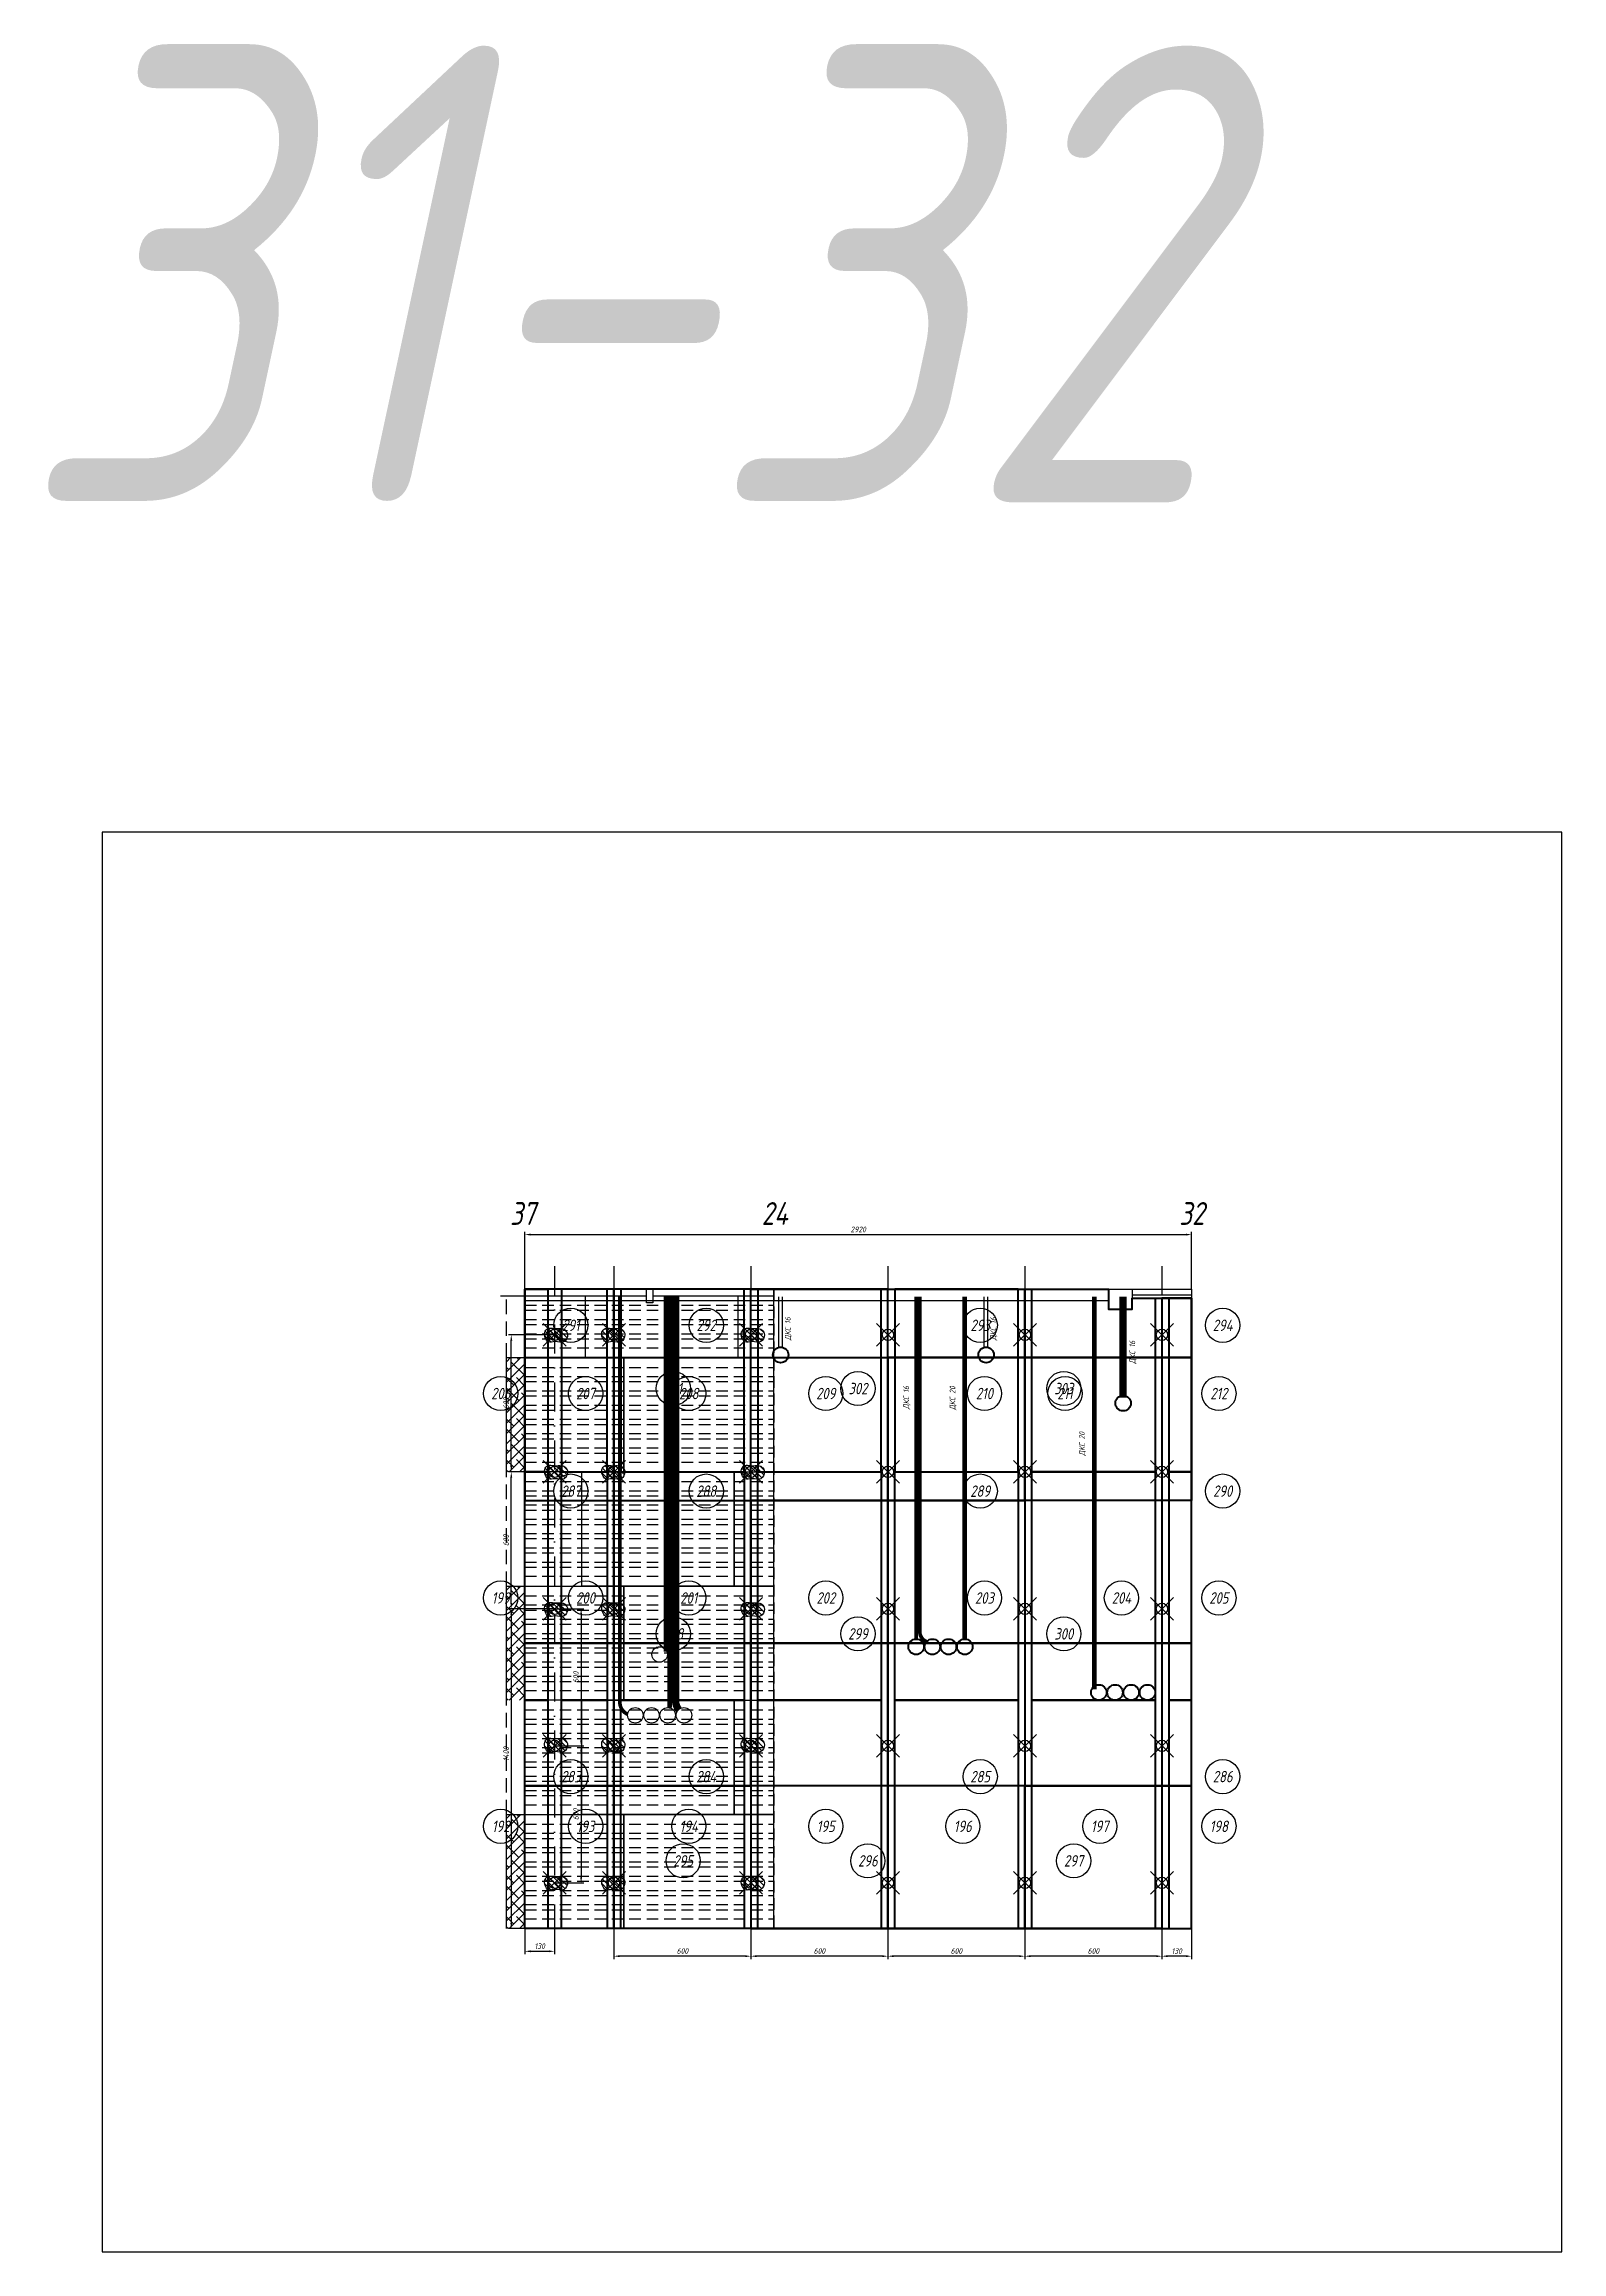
# Model space of a CAD drawing. Header units: millimetres. Extents: x -58926 to 122586, y -58688 to 8347.
# Drawn here: x 115939 to 122586, y -1320 to 8347 of the extents above; entities that cross this region are included whole.
import ezdxf
from ezdxf.enums import TextEntityAlignment as Align

# ---------------------------------------------------------------- set-up
doc = ezdxf.new("R2010")
doc.units = ezdxf.units.MM
doc.header["$PDMODE"] = 35
doc.header["$PDSIZE"] = 50
doc.linetypes.add('DASHDOT', pattern=[25.4, 12.7, -6.35, 0, -6.35])
doc.linetypes.add('DASHED', pattern=[19.05, 12.7, -6.35])
for name, color, linetype in [('01 Черновое', 7, 'Continuous'), ('02 Розетки', 7, 'Continuous'), ('02 ЭОМ и СС', 7, 'Continuous'), ('03 Потолок', 7, 'Continuous'), ('04 Освещение', 7, 'Continuous'), ('05 Слаботочка', 7, 'Continuous'), ('06 Авт-ка климата', 7, 'Continuous'), ('101 Крепление', 7, 'Continuous'), ('101 Крепление размеры', 7, 'Continuous'), ('102 Звукоизоляция', 7, 'Continuous'), ('103 ГВЛ слой 1', 7, 'Continuous'), ('104 ГВЛ слой 2', 7, 'Continuous')]:
    doc.layers.add(name, color=color, linetype=linetype)
doc.layers.add('100 noprint', color=1, linetype='Continuous', plot=False)
doc.styles.get("Standard").update_dxf_attribs({"font": 'arial.ttf'})
doc.styles.add('ГОСТ-ISOCPEUR', font='isocpeui.ttf', dxfattribs={"width": 0.8})
doc.dimstyles.new('ISO-25', dxfattribs={"dimtxt": 2.5, "dimasz": 2.5, "dimexe": 1.25, "dimexo": 0.625, "dimtad": 1, "dimtxsty": 'Standard', "dimcen": 2.5, "dimadec": 0, "dimazin": 0, "dimtfac": 1, "dimtmove": 0, "dimatfit": 3, "dimfxl": 1, "dimarcsym": 0})

msp = doc.modelspace()

# ---------------------------------------------------------------- texts
at = {"layer": '01 Черновое', "style": 'ГОСТ-ISOCPEUR', "width": 0.8}
for s, p in [('37', (118035.72, 3226.61)), ('24', (119138.849, 3226.61)), ('32', (120965.907, 3226.61))]:
    msp.add_text(s, height=100, dxfattribs=at).set_placement(p, align=Align.MIDDLE)
at = {"layer": '02 Розетки', "char_height": 25, "width": 270.31285, "attachment_point": 7, "rotation": 90, "style": 'ГОСТ-ISOCPEUR'}
for insert in [(119935.135, 2365.706), (120502.135, 2165.706)]:
    msp.add_mtext('{ДКС 20}', dxfattribs=dict(at, insert=insert))
at = {"layer": '05 Слаботочка', "char_height": 25, "width": 270.31285, "rotation": 90, "style": 'ГОСТ-ISOCPEUR'}
for insert, attachment_point in [((119183.439, 2671.342), 1), ((120083.439, 2671.342), 1), ((119732.583, 2369.687), 7)]:
    msp.add_mtext('{ДКС 16}', dxfattribs=dict(at, insert=insert, attachment_point=attachment_point))
at = {"layer": '06 Авт-ка климата', "insert": (120692.526, 2568.2), "char_height": 25, "width": 270.31285, "attachment_point": 1, "rotation": 90, "style": 'ГОСТ-ISOCPEUR'}
msp.add_mtext('{ДКС 16}', dxfattribs=at)
at = {"layer": '100 noprint', "style": 'ГОСТ-ISOCPEUR', "width": 0.8}
msp.add_text('31-32', height=2000, dxfattribs=at).set_placement((115823.281, 6340.216))
at = {"layer": '102 Звукоизоляция', "color": 74, "style": 'ГОСТ-ISOCPEUR', "width": 0.8}
for s, p in [('206', (117938.96, 2438.157)), ('207', (118310.376, 2438.157)), ('208', (118762.582, 2438.157)), ('209', (119362.582, 2438.157)), ('210', (120057.412, 2438.157)), ('211', (120410.459, 2438.157)), ('212', (121084.146, 2438.157)), ('199', (117938.96, 1542.955)), ('200', (118310.376, 1542.955)), ('201', (118762.582, 1542.955)), ('202', (119362.582, 1542.955)), ('203', (120057.412, 1542.955)), ('204', (120657.412, 1542.955)), ('205', (121084.146, 1542.955)), ('192', (117938.96, 542.955)), ('193', (118310.376, 542.955)), ('194', (118762.582, 542.955)), ('195', (119362.582, 542.955)), ('196', (119962.582, 542.955)), ('197', (120562.582, 542.955)), ('198', (121084.146, 542.955))]:
    msp.add_text(s, height=50, dxfattribs=at).set_placement(p, align=Align.MIDDLE)
at = {"layer": '103 ГВЛ слой 1', "color": 6, "style": 'ГОСТ-ISOCPEUR', "width": 0.8}
for s, p in [('291', (118245.964, 2736.83)), ('292', (118838.839, 2736.83)), ('293', (120038.839, 2736.83)), ('294', (121100.734, 2736.83)), ('287', (118245.964, 2010.79)), ('288', (118838.839, 2010.79)), ('289', (120038.839, 2010.79)), ('290', (121100.734, 2010.79)), ('283', (118245.964, 760.79)), ('284', (118838.839, 760.79)), ('285', (120038.839, 760.79)), ('286', (121100.734, 760.79))]:
    msp.add_text(s, height=50, dxfattribs=at).set_placement(p, align=Align.MIDDLE)
at = {"layer": '104 ГВЛ слой 2', "color": 3, "style": 'ГОСТ-ISOCPEUR', "width": 0.8}
for s, p in [('301', (118694.761, 2460.033)), ('302', (119503.53, 2460.033)), ('303', (120404.907, 2460.033)), ('298', (118694.761, 1385.79)), ('299', (119503.53, 1385.79)), ('300', (120404.907, 1385.79)), ('295', (118737.978, 391.807)), ('296', (119546.747, 391.807)), ('297', (120448.123, 391.807))]:
    msp.add_text(s, height=50, dxfattribs=at).set_placement(p, align=Align.MIDDLE)

# ---------------------------------------------------------------- blocks, each defined once
blk = doc.blocks.new('*D393')
at = {"layer": '101 Крепление размеры', "color": 0, "lineweight": -2}
for p, q in [((118174.7, 1495.2), (117972.5, 1495.2)), ((117985, 1470.2), (117985, 120.2)), ((118174.7, 95.2), (117972.5, 95.2))]:
    blk.add_line(p, q, dxfattribs=at)
at = {"layer": '101 Крепление размеры', "color": 0}
for points in [[(117989.2, 1470.2), (117980.9, 1470.2), (117985, 1495.2)], [(117980.9, 120.2), (117989.2, 120.2), (117985, 95.2)]]:
    blk.add_solid(points, dxfattribs=at)
at = {"layer": 'Defpoints', "color": 0}
for p in [(118174.7, 1495.2), (117985, 95.2), (118174.7, 95.2)]:
    blk.add_point(p, dxfattribs=at)
at = {"layer": '101 Крепление размеры', "color": 0, "insert": (117962.5, 859.7), "char_height": 25, "attachment_point": 5, "rotation": 90, "style": 'ГОСТ-ISOCPEUR'}
blk.add_mtext('1400', dxfattribs=at)
blk = doc.blocks.new('*D394')
at = {"layer": '101 Крепление размеры', "color": 0, "lineweight": -2}
for p, q in [((118174.7, 2095.2), (117972.5, 2095.2)), ((117985, 1520.2), (117985, 2070.2)), ((118174.7, 1495.2), (117972.5, 1495.2))]:
    blk.add_line(p, q, dxfattribs=at)
at = {"layer": '101 Крепление размеры', "color": 0}
for points in [[(117989.2, 2070.2), (117980.9, 2070.2), (117985, 2095.2)], [(117980.9, 1520.2), (117989.2, 1520.2), (117985, 1495.2)]]:
    blk.add_solid(points, dxfattribs=at)
at = {"layer": 'Defpoints', "color": 0}
for p in [(117985, 2095.2), (118174.7, 2095.2), (118174.7, 1495.2)]:
    blk.add_point(p, dxfattribs=at)
at = {"layer": '101 Крепление размеры', "color": 0, "insert": (117962.5, 1795.2), "char_height": 25, "attachment_point": 5, "rotation": 90, "style": 'ГОСТ-ISOCPEUR'}
blk.add_mtext('600', dxfattribs=at)
blk = doc.blocks.new('*D395')
at = {"layer": '101 Крепление размеры', "color": 0, "lineweight": -2}
for p, q in [((118174.7, 2695.2), (117972.5, 2695.2)), ((117985, 2120.2), (117985, 2670.2)), ((118174.7, 2095.2), (117972.5, 2095.2))]:
    blk.add_line(p, q, dxfattribs=at)
at = {"layer": '101 Крепление размеры', "color": 0}
for points in [[(117989.2, 2670.2), (117980.9, 2670.2), (117985, 2695.2)], [(117980.9, 2120.2), (117989.2, 2120.2), (117985, 2095.2)]]:
    blk.add_solid(points, dxfattribs=at)
at = {"layer": 'Defpoints', "color": 0}
for p in [(117985, 2695.2), (118174.7, 2695.2), (118174.7, 2095.2)]:
    blk.add_point(p, dxfattribs=at)
at = {"layer": '101 Крепление размеры', "color": 0, "insert": (117962.5, 2395.2), "char_height": 25, "attachment_point": 5, "rotation": 90, "style": 'ГОСТ-ISOCPEUR'}
blk.add_mtext('600', dxfattribs=at)
blk = doc.blocks.new('*D396')
at = {"layer": '101 Крепление размеры', "color": 0, "lineweight": -2}
for p, q in [((118174.1, 1495.2), (118303.4, 1495.2)), ((118290.9, 1470.2), (118290.9, 920.2)), ((118174.7, 895.2), (118303.4, 895.2))]:
    blk.add_line(p, q, dxfattribs=at)
at = {"layer": '101 Крепление размеры', "color": 0}
for points in [[(118295.1, 1470.2), (118286.7, 1470.2), (118290.9, 1495.2)], [(118286.7, 920.2), (118295.1, 920.2), (118290.9, 895.2)]]:
    blk.add_solid(points, dxfattribs=at)
at = {"layer": 'Defpoints', "color": 0}
for p in [(118174.1, 1495.2), (118174.7, 895.2), (118290.9, 895.2)]:
    blk.add_point(p, dxfattribs=at)
at = {"layer": '101 Крепление размеры', "color": 0, "insert": (118268.4, 1195.2), "char_height": 25, "attachment_point": 5, "rotation": 90, "style": 'ГОСТ-ISOCPEUR'}
blk.add_mtext('600', dxfattribs=at)
blk = doc.blocks.new('*D397')
at = {"layer": '101 Крепление размеры', "color": 0, "lineweight": -2}
for p, q in [((118174.7, 895.2), (118303.4, 895.2)), ((118290.9, 870.2), (118290.9, 320.2)), ((118174.7, 295.2), (118303.4, 295.2))]:
    blk.add_line(p, q, dxfattribs=at)
at = {"layer": '101 Крепление размеры', "color": 0}
for points in [[(118295.1, 870.2), (118286.7, 870.2), (118290.9, 895.2)], [(118286.7, 320.2), (118295.1, 320.2), (118290.9, 295.2)]]:
    blk.add_solid(points, dxfattribs=at)
at = {"layer": 'Defpoints', "color": 0}
for p in [(118174.7, 895.2), (118174.7, 295.2), (118290.9, 295.2)]:
    blk.add_point(p, dxfattribs=at)
at = {"layer": '101 Крепление размеры', "color": 0, "insert": (118268.4, 595.2), "char_height": 25, "attachment_point": 5, "rotation": 90, "style": 'ГОСТ-ISOCPEUR'}
blk.add_mtext('600', dxfattribs=at)
blk = doc.blocks.new('*D398')
at = {"layer": '101 Крепление размеры', "color": 0, "lineweight": -2}
for p, q in [((118044.7, 95.2), (118044.7, -16.8)), ((118174.7, 95.2), (118174.7, -16.8)), ((118069.7, -4.3), (118149.7, -4.3))]:
    blk.add_line(p, q, dxfattribs=at)
at = {"layer": '101 Крепление размеры', "color": 0}
for points in [[(118069.7, -0.1), (118069.7, -8.4), (118044.7, -4.3)], [(118149.7, -8.4), (118149.7, -0.1), (118174.7, -4.3)]]:
    blk.add_solid(points, dxfattribs=at)
at = {"layer": 'Defpoints', "color": 0}
for p in [(118044.7, 95.2), (118174.7, 95.2), (118174.7, -4.3)]:
    blk.add_point(p, dxfattribs=at)
at = {"layer": '101 Крепление размеры', "color": 0, "insert": (118109.7, 18.2), "char_height": 25, "attachment_point": 5, "style": 'ГОСТ-ISOCPEUR'}
blk.add_mtext('130', dxfattribs=at)
blk = doc.blocks.new('*D399')
at = {"layer": '101 Крепление размеры', "color": 0, "lineweight": -2}
for p, q in [((120834.7, 95.2), (120834.7, -38.2)), ((120964.7, 95.2), (120964.7, -38.2)), ((120939.7, -25.7), (120859.7, -25.7))]:
    blk.add_line(p, q, dxfattribs=at)
at = {"layer": '101 Крепление размеры', "color": 0}
for points in [[(120859.7, -21.5), (120859.7, -29.8), (120834.7, -25.7)], [(120939.7, -29.8), (120939.7, -21.5), (120964.7, -25.7)]]:
    blk.add_solid(points, dxfattribs=at)
at = {"layer": 'Defpoints', "color": 0}
for p in [(120834.7, 95.2), (120964.7, 95.2), (120834.7, -25.7)]:
    blk.add_point(p, dxfattribs=at)
at = {"layer": '101 Крепление размеры', "color": 0, "insert": (120899.7, -3.2), "char_height": 25, "attachment_point": 5, "style": 'ГОСТ-ISOCPEUR'}
blk.add_mtext('130', dxfattribs=at)
blk = doc.blocks.new('*D400')
at = {"layer": '101 Крепление размеры', "color": 0, "lineweight": -2}
for p, q in [((120234.7, 95.2), (120234.7, -38.2)), ((120834.7, 95.2), (120834.7, -38.2)), ((120809.7, -25.7), (120259.7, -25.7))]:
    blk.add_line(p, q, dxfattribs=at)
at = {"layer": '101 Крепление размеры', "color": 0}
for points in [[(120259.7, -21.5), (120259.7, -29.8), (120234.7, -25.7)], [(120809.7, -29.8), (120809.7, -21.5), (120834.7, -25.7)]]:
    blk.add_solid(points, dxfattribs=at)
at = {"layer": 'Defpoints', "color": 0}
for p in [(120234.7, 95.2), (120834.7, 95.2), (120234.7, -25.7)]:
    blk.add_point(p, dxfattribs=at)
at = {"layer": '101 Крепление размеры', "color": 0, "insert": (120534.7, -3.2), "char_height": 25, "attachment_point": 5, "style": 'ГОСТ-ISOCPEUR'}
blk.add_mtext('600', dxfattribs=at)
blk = doc.blocks.new('*D401')
at = {"layer": '101 Крепление размеры', "color": 0, "lineweight": -2}
for p, q in [((119634.7, 95.2), (119634.7, -38.2)), ((120234.7, 95.2), (120234.7, -38.2)), ((120209.7, -25.7), (119659.7, -25.7))]:
    blk.add_line(p, q, dxfattribs=at)
at = {"layer": '101 Крепление размеры', "color": 0}
for points in [[(119659.7, -21.5), (119659.7, -29.8), (119634.7, -25.7)], [(120209.7, -29.8), (120209.7, -21.5), (120234.7, -25.7)]]:
    blk.add_solid(points, dxfattribs=at)
at = {"layer": 'Defpoints', "color": 0}
for p in [(119634.7, 95.2), (120234.7, 95.2), (119634.7, -25.7)]:
    blk.add_point(p, dxfattribs=at)
at = {"layer": '101 Крепление размеры', "color": 0, "insert": (119934.7, -3.2), "char_height": 25, "attachment_point": 5, "style": 'ГОСТ-ISOCPEUR'}
blk.add_mtext('600', dxfattribs=at)
blk = doc.blocks.new('*D402')
at = {"layer": '101 Крепление размеры', "color": 0, "lineweight": -2}
for p, q in [((119034.7, 95.2), (119034.7, -38.2)), ((119634.7, 95.2), (119634.7, -38.2)), ((119609.7, -25.7), (119059.7, -25.7))]:
    blk.add_line(p, q, dxfattribs=at)
at = {"layer": '101 Крепление размеры', "color": 0}
for points in [[(119059.7, -21.5), (119059.7, -29.8), (119034.7, -25.7)], [(119609.7, -29.8), (119609.7, -21.5), (119634.7, -25.7)]]:
    blk.add_solid(points, dxfattribs=at)
at = {"layer": 'Defpoints', "color": 0}
for p in [(119034.7, 95.2), (119634.7, 95.2), (119034.7, -25.7)]:
    blk.add_point(p, dxfattribs=at)
at = {"layer": '101 Крепление размеры', "color": 0, "insert": (119334.7, -3.2), "char_height": 25, "attachment_point": 5, "style": 'ГОСТ-ISOCPEUR'}
blk.add_mtext('600', dxfattribs=at)
blk = doc.blocks.new('*D403')
at = {"layer": '101 Крепление размеры', "color": 0, "lineweight": -2}
for p, q in [((118434.7, 95.2), (118434.7, -38.2)), ((119034.7, 95.2), (119034.7, -38.2)), ((119009.7, -25.7), (118459.7, -25.7))]:
    blk.add_line(p, q, dxfattribs=at)
at = {"layer": '101 Крепление размеры', "color": 0}
for points in [[(118459.7, -21.5), (118459.7, -29.8), (118434.7, -25.7)], [(119009.7, -29.8), (119009.7, -21.5), (119034.7, -25.7)]]:
    blk.add_solid(points, dxfattribs=at)
at = {"layer": 'Defpoints', "color": 0}
for p in [(118434.7, 95.2), (119034.7, 95.2), (118434.7, -25.7)]:
    blk.add_point(p, dxfattribs=at)
at = {"layer": '101 Крепление размеры', "color": 0, "insert": (118734.7, -3.2), "char_height": 25, "attachment_point": 5, "style": 'ГОСТ-ISOCPEUR'}
blk.add_mtext('600', dxfattribs=at)
blk = doc.blocks.new('*D418')
at = {"layer": '01 Черновое', "color": 0, "lineweight": -2}
for p, q in [((118044.7, 2895.2), (118044.7, 3146.6)), ((118069.7, 3134.1), (120939.7, 3134.1)), ((120964.7, 2895.2), (120964.7, 3146.6))]:
    blk.add_line(p, q, dxfattribs=at)
at = {"layer": '01 Черновое', "color": 0}
for points in [[(118069.7, 3138.3), (118069.7, 3129.9), (118044.7, 3134.1)], [(120939.7, 3129.9), (120939.7, 3138.3), (120964.7, 3134.1)]]:
    blk.add_solid(points, dxfattribs=at)
at = {"layer": 'Defpoints', "color": 0}
for p in [(120964.7, 3134.1), (118044.7, 2895.2), (120964.7, 2895.2)]:
    blk.add_point(p, dxfattribs=at)
at = {"layer": '01 Черновое', "color": 0, "insert": (119504.7, 3156.6), "char_height": 25, "attachment_point": 5, "style": 'ГОСТ-ISOCPEUR'}
blk.add_mtext('2920', dxfattribs=at)

# ---------------------------------------------------------------- dimensions: what is measured, and where the dimension line sits
at = {"layer": '01 Черновое'}
dim = msp.add_linear_dim(base=(120964.702, 3134.111), p1=(118044.702, 2895.176), p2=(120964.702, 2895.176), dimstyle='ISO-25', override={"dimtxt": 25, "dimasz": 25, "dimexe": 12.5, "dimexo": 0, "dimgap": 10, "dimtxsty": 'ГОСТ-ISOCPEUR'}, dxfattribs=at)
dim.commit()
dim.dimension.update_dxf_attribs({"geometry": '*D418', "text_midpoint": (119504.702, 3156.611)})
at = {"layer": '101 Крепление размеры'}
for base, p1, p2, picture, middle in [((117985.025, 2695.176), (118174.702, 2095.176), (118174.702, 2695.176), '*D395', (117962.525, 2395.176)), ((117985.025, 2095.176), (118174.702, 1495.176), (118174.702, 2095.176), '*D394', (117962.525, 1795.176)), ((118290.903, 895.176), (118174.077, 1495.176), (118174.702, 895.176), '*D396', (118268.403, 1195.176)), ((118290.903, 295.176), (118174.702, 895.176), (118174.702, 295.176), '*D397', (118268.403, 595.176))]:
    dim = msp.add_linear_dim(base=base, p1=p1, p2=p2, angle=90, dimstyle='ISO-25', override={"dimtxt": 25, "dimasz": 25, "dimexe": 12.5, "dimexo": 0, "dimgap": 10, "dimlfac": 1, "dimtxsty": 'ГОСТ-ISOCPEUR'}, dxfattribs=at)
    dim.commit()
    dim.dimension.update_dxf_attribs({"geometry": picture, "text_midpoint": middle})
dim = msp.add_linear_dim(base=(117985.025, 95.176), p1=(118174.702, 1495.176), p2=(118174.702, 95.176), angle=90, dimstyle='ISO-25', override={"dimtxt": 25, "dimasz": 25, "dimexe": 12.5, "dimexo": 0, "dimgap": 10, "dimlfac": 1, "dimtxsty": 'ГОСТ-ISOCPEUR'}, dxfattribs=at)
dim.commit()
dim.dimension.update_dxf_attribs({"geometry": '*D393', "text_midpoint": (117985.025, 859.707), "dimtype": 160})
for base, p1, p2, picture, middle in [((118174.702, -4.283), (118044.702, 95.176), (118174.702, 95.176), '*D398', (118109.702, 18.217)), ((118434.702, -25.663), (119034.702, 95.176), (118434.702, 95.176), '*D403', (118734.702, -3.163)), ((119034.702, -25.663), (119634.702, 95.176), (119034.702, 95.176), '*D402', (119334.702, -3.163)), ((119634.702, -25.663), (120234.702, 95.176), (119634.702, 95.176), '*D401', (119934.702, -3.163)), ((120234.702, -25.663), (120834.702, 95.176), (120234.702, 95.176), '*D400', (120534.702, -3.163)), ((120834.702, -25.663), (120964.702, 95.176), (120834.702, 95.176), '*D399', (120899.702, -3.163))]:
    dim = msp.add_linear_dim(base=base, p1=p1, p2=p2, dimstyle='ISO-25', override={"dimtxt": 25, "dimasz": 25, "dimexe": 12.5, "dimexo": 0, "dimgap": 10, "dimtxsty": 'ГОСТ-ISOCPEUR'}, dxfattribs=at)
    dim.commit()
    dim.dimension.update_dxf_attribs({"geometry": picture, "text_midpoint": middle})

# ---------------------------------------------------------------- hatches: boundary and pattern name
at = {"layer": '01 Черновое'}
h = msp.add_hatch(dxfattribs=at)
h.set_pattern_fill('ANSI38', color=256, scale=10, style=0)
h.set_pattern_definition([(45, (52036.19, 70858.977), (-22.45064, 22.45064), []), (135, (52036.19, 70858.977), (-67.351921, 22.45064), [79.375, -47.625])])
h.paths.add_polyline_path([(118044.702, 2095.176), (118044.702, 2595.176), (117964.702, 2595.176), (117964.702, 2095.176)])
h = msp.add_hatch(dxfattribs=at)
h.set_pattern_fill('ANSI38', color=256, scale=10, style=0)
h.set_pattern_definition([(45, (52036.19, 69858.977), (-22.45064, 22.45064), []), (135, (52036.19, 69858.977), (-67.351921, 22.45064), [79.375, -47.625])])
h.paths.add_polyline_path([(118044.702, 1095.176), (118044.702, 1595.176), (117964.702, 1595.176), (117964.702, 1095.176)])
h = msp.add_hatch(dxfattribs=at)
h.set_pattern_fill('ANSI38', color=256, scale=10, style=0)
h.set_pattern_definition([(45, (52036.19, 68858.977), (-22.45064, 22.45064), []), (135, (52036.19, 68858.977), (-67.351921, 22.45064), [79.375, -47.625])])
h.paths.add_polyline_path([(118044.702, 95.176), (118044.702, 595.176), (117964.702, 595.176), (117964.702, 95.176)])
at = {"layer": '101 Крепление'}
h = msp.add_hatch(dxfattribs=at)
h.set_pattern_fill('ANSI31', color=5, scale=5, angle=180, style=0)
h.set_pattern_definition([(135, (118392.691, 162.156), (11.22532, 11.22532), [])])
edge = h.paths.add_edge_path()
edge.add_spline(control_points=[(118231.854, 2695.519), (118231.854, 2703.549), (118217.055, 2729.354), (118179.539, 2718.651), (118145.486, 2728.524), (118127.637, 2705.809), (118131.771, 2683.132), (118146.626, 2657.215), (118180.416, 2671.062), (118218.143, 2654.421), (118231.854, 2684.303), (118231.854, 2695.519)], knot_values=[0, 0, 0, 0, 24.09039364, 73.18784754, 99.9877853, 121.68889408, 145.29658819, 167.74643755, 198.18583422, 237.51289388, 271.16090154, 271.16090154, 271.16090154, 271.16090154], degree=3, periodic=1)
h = msp.add_hatch(dxfattribs=at)
h.set_pattern_fill('ANSI31', color=5, scale=5, angle=180, style=0)
h.set_pattern_definition([(135, (118643.547, 162.156), (11.22532, 11.22532), [])])
edge = h.paths.add_edge_path()
edge.add_spline(control_points=[(118482.71, 2695.519), (118482.71, 2703.549), (118467.911, 2729.354), (118430.396, 2718.651), (118396.342, 2728.524), (118378.493, 2705.809), (118382.627, 2683.132), (118397.482, 2657.215), (118431.272, 2671.062), (118468.999, 2654.421), (118482.71, 2684.303), (118482.71, 2695.519)], knot_values=[0, 0, 0, 0, 24.09039364, 73.18784754, 99.9877853, 121.68889408, 145.29658819, 167.74643755, 198.18583422, 237.51289388, 271.16090154, 271.16090154, 271.16090154, 271.16090154], degree=3, periodic=1)
h = msp.add_hatch(dxfattribs=at)
h.set_pattern_fill('ANSI31', color=5, scale=5, angle=180, style=0)
h.set_pattern_definition([(135, (119254.504, 162.156), (11.22532, 11.22532), [])])
edge = h.paths.add_edge_path()
edge.add_spline(control_points=[(119093.666, 2695.519), (119093.666, 2703.549), (119078.867, 2729.354), (119041.352, 2718.651), (119007.299, 2728.524), (118989.449, 2705.809), (118993.583, 2683.132), (119008.438, 2657.215), (119042.229, 2671.062), (119079.956, 2654.421), (119093.666, 2684.303), (119093.666, 2695.519)], knot_values=[0, 0, 0, 0, 24.09039364, 73.18784754, 99.9877853, 121.68889408, 145.29658819, 167.74643755, 198.18583422, 237.51289388, 271.16090154, 271.16090154, 271.16090154, 271.16090154], degree=3, periodic=1)
h = msp.add_hatch(dxfattribs=at)
h.set_pattern_fill('ANSI31', color=5, scale=5, angle=180, style=0)
h.set_pattern_definition([(135, (118392.691, -438.432), (11.22532, 11.22532), [])])
edge = h.paths.add_edge_path()
edge.add_spline(control_points=[(118231.854, 2094.93), (118231.854, 2102.96), (118217.055, 2128.766), (118179.539, 2118.062), (118145.486, 2127.935), (118127.637, 2105.221), (118131.771, 2082.544), (118146.626, 2056.626), (118180.416, 2070.473), (118218.143, 2053.833), (118231.854, 2083.714), (118231.854, 2094.93)], knot_values=[0, 0, 0, 0, 24.09039364, 73.18784754, 99.9877853, 121.68889408, 145.29658819, 167.74643755, 198.18583422, 237.51289388, 271.16090154, 271.16090154, 271.16090154, 271.16090154], degree=3, periodic=1)
h = msp.add_hatch(dxfattribs=at)
h.set_pattern_fill('ANSI31', color=5, scale=5, angle=180, style=0)
h.set_pattern_definition([(135, (118643.547, -438.432), (11.22532, 11.22532), [])])
edge = h.paths.add_edge_path()
edge.add_spline(control_points=[(118482.71, 2094.93), (118482.71, 2102.96), (118467.911, 2128.766), (118430.396, 2118.062), (118396.342, 2127.935), (118378.493, 2105.221), (118382.627, 2082.544), (118397.482, 2056.626), (118431.272, 2070.473), (118468.999, 2053.833), (118482.71, 2083.714), (118482.71, 2094.93)], knot_values=[0, 0, 0, 0, 24.09039364, 73.18784754, 99.9877853, 121.68889408, 145.29658819, 167.74643755, 198.18583422, 237.51289388, 271.16090154, 271.16090154, 271.16090154, 271.16090154], degree=3, periodic=1)
h = msp.add_hatch(dxfattribs=at)
h.set_pattern_fill('ANSI31', color=5, scale=5, angle=180, style=0)
h.set_pattern_definition([(135, (119254.504, -438.432), (11.22532, 11.22532), [])])
edge = h.paths.add_edge_path()
edge.add_spline(control_points=[(119093.666, 2094.93), (119093.666, 2102.96), (119078.867, 2128.766), (119041.352, 2118.062), (119007.299, 2127.935), (118989.449, 2105.221), (118993.583, 2082.544), (119008.438, 2056.626), (119042.229, 2070.473), (119079.956, 2053.833), (119093.666, 2083.714), (119093.666, 2094.93)], knot_values=[0, 0, 0, 0, 24.09039364, 73.18784754, 99.9877853, 121.68889408, 145.29658819, 167.74643755, 198.18583422, 237.51289388, 271.16090154, 271.16090154, 271.16090154, 271.16090154], degree=3, periodic=1)
h = msp.add_hatch(dxfattribs=at)
h.set_pattern_fill('ANSI31', color=5, scale=5, angle=180, style=0)
h.set_pattern_definition([(135, (118392.691, -1039.02), (11.22532, 11.22532), [])])
edge = h.paths.add_edge_path()
edge.add_spline(control_points=[(118231.854, 1494.342), (118231.854, 1502.372), (118217.055, 1528.177), (118179.539, 1517.474), (118145.486, 1527.347), (118127.637, 1504.633), (118131.771, 1481.955), (118146.626, 1456.038), (118180.416, 1469.885), (118218.143, 1453.244), (118231.854, 1483.126), (118231.854, 1494.342)], knot_values=[0, 0, 0, 0, 24.09039364, 73.18784754, 99.9877853, 121.68889408, 145.29658819, 167.74643755, 198.18583422, 237.51289388, 271.16090154, 271.16090154, 271.16090154, 271.16090154], degree=3, periodic=1)
h = msp.add_hatch(dxfattribs=at)
h.set_pattern_fill('ANSI31', color=5, scale=5, angle=180, style=0)
h.set_pattern_definition([(135, (118643.547, -1039.02), (11.22532, 11.22532), [])])
edge = h.paths.add_edge_path()
edge.add_spline(control_points=[(118482.71, 1494.342), (118482.71, 1502.372), (118467.911, 1528.177), (118430.396, 1517.474), (118396.342, 1527.347), (118378.493, 1504.633), (118382.627, 1481.955), (118397.482, 1456.038), (118431.272, 1469.885), (118468.999, 1453.244), (118482.71, 1483.126), (118482.71, 1494.342)], knot_values=[0, 0, 0, 0, 24.09039364, 73.18784754, 99.9877853, 121.68889408, 145.29658819, 167.74643755, 198.18583422, 237.51289388, 271.16090154, 271.16090154, 271.16090154, 271.16090154], degree=3, periodic=1)
h = msp.add_hatch(dxfattribs=at)
h.set_pattern_fill('ANSI31', color=5, scale=5, angle=180, style=0)
h.set_pattern_definition([(135, (119254.504, -1039.02), (11.22532, 11.22532), [])])
edge = h.paths.add_edge_path()
edge.add_spline(control_points=[(119093.666, 1494.342), (119093.666, 1502.372), (119078.867, 1528.177), (119041.352, 1517.474), (119007.299, 1527.347), (118989.449, 1504.633), (118993.583, 1481.955), (119008.438, 1456.038), (119042.229, 1469.885), (119079.956, 1453.244), (119093.666, 1483.126), (119093.666, 1494.342)], knot_values=[0, 0, 0, 0, 24.09039364, 73.18784754, 99.9877853, 121.68889408, 145.29658819, 167.74643755, 198.18583422, 237.51289388, 271.16090154, 271.16090154, 271.16090154, 271.16090154], degree=3, periodic=1)
h = msp.add_hatch(dxfattribs=at)
h.set_pattern_fill('ANSI31', color=5, scale=5, angle=180, style=0)
h.set_pattern_definition([(135, (118392.691, -1633.287), (11.22532, 11.22532), [])])
edge = h.paths.add_edge_path()
edge.add_spline(control_points=[(118231.854, 900.076), (118231.854, 908.106), (118217.055, 933.911), (118179.539, 923.208), (118145.486, 933.081), (118127.637, 910.366), (118131.771, 887.689), (118146.626, 861.772), (118180.416, 875.619), (118218.143, 858.978), (118231.854, 888.86), (118231.854, 900.076)], knot_values=[0, 0, 0, 0, 24.09039364, 73.18784754, 99.9877853, 121.68889408, 145.29658819, 167.74643755, 198.18583422, 237.51289388, 271.16090154, 271.16090154, 271.16090154, 271.16090154], degree=3, periodic=1)
h = msp.add_hatch(dxfattribs=at)
h.set_pattern_fill('ANSI31', color=5, scale=5, angle=180, style=0)
h.set_pattern_definition([(135, (118643.547, -1633.287), (11.22532, 11.22532), [])])
edge = h.paths.add_edge_path()
edge.add_spline(control_points=[(118482.71, 900.076), (118482.71, 908.106), (118467.911, 933.911), (118430.396, 923.208), (118396.342, 933.081), (118378.493, 910.366), (118382.627, 887.689), (118397.482, 861.772), (118431.272, 875.619), (118468.999, 858.978), (118482.71, 888.86), (118482.71, 900.076)], knot_values=[0, 0, 0, 0, 24.09039364, 73.18784754, 99.9877853, 121.68889408, 145.29658819, 167.74643755, 198.18583422, 237.51289388, 271.16090154, 271.16090154, 271.16090154, 271.16090154], degree=3, periodic=1)
h = msp.add_hatch(dxfattribs=at)
h.set_pattern_fill('ANSI31', color=5, scale=5, angle=180, style=0)
h.set_pattern_definition([(135, (119254.504, -1633.287), (11.22532, 11.22532), [])])
edge = h.paths.add_edge_path()
edge.add_spline(control_points=[(119093.666, 900.076), (119093.666, 908.106), (119078.867, 933.911), (119041.352, 923.208), (119007.299, 933.081), (118989.449, 910.366), (118993.583, 887.689), (119008.438, 861.772), (119042.229, 875.619), (119079.956, 858.978), (119093.666, 888.86), (119093.666, 900.076)], knot_values=[0, 0, 0, 0, 24.09039364, 73.18784754, 99.9877853, 121.68889408, 145.29658819, 167.74643755, 198.18583422, 237.51289388, 271.16090154, 271.16090154, 271.16090154, 271.16090154], degree=3, periodic=1)
h = msp.add_hatch(dxfattribs=at)
h.set_pattern_fill('ANSI31', color=5, scale=5, angle=180, style=0)
h.set_pattern_definition([(135, (118392.691, -2237.036), (11.22532, 11.22532), [])])
edge = h.paths.add_edge_path()
edge.add_spline(control_points=[(118231.854, 296.326), (118231.854, 304.357), (118217.055, 330.162), (118179.539, 319.459), (118145.486, 329.331), (118127.637, 306.617), (118131.771, 283.94), (118146.626, 258.022), (118180.416, 271.87), (118218.143, 255.229), (118231.854, 285.11), (118231.854, 296.326)], knot_values=[0, 0, 0, 0, 24.09039364, 73.18784754, 99.9877853, 121.68889408, 145.29658819, 167.74643755, 198.18583422, 237.51289388, 271.16090154, 271.16090154, 271.16090154, 271.16090154], degree=3, periodic=1)
h = msp.add_hatch(dxfattribs=at)
h.set_pattern_fill('ANSI31', color=5, scale=5, angle=180, style=0)
h.set_pattern_definition([(135, (118643.547, -2237.036), (11.22532, 11.22532), [])])
edge = h.paths.add_edge_path()
edge.add_spline(control_points=[(118482.71, 296.326), (118482.71, 304.357), (118467.911, 330.162), (118430.396, 319.459), (118396.342, 329.331), (118378.493, 306.617), (118382.627, 283.94), (118397.482, 258.022), (118431.272, 271.87), (118468.999, 255.229), (118482.71, 285.11), (118482.71, 296.326)], knot_values=[0, 0, 0, 0, 24.09039364, 73.18784754, 99.9877853, 121.68889408, 145.29658819, 167.74643755, 198.18583422, 237.51289388, 271.16090154, 271.16090154, 271.16090154, 271.16090154], degree=3, periodic=1)
h = msp.add_hatch(dxfattribs=at)
h.set_pattern_fill('ANSI31', color=5, scale=5, angle=180, style=0)
h.set_pattern_definition([(135, (119254.504, -2237.036), (11.22532, 11.22532), [])])
edge = h.paths.add_edge_path()
edge.add_spline(control_points=[(119093.666, 296.326), (119093.666, 304.357), (119078.867, 330.162), (119041.352, 319.459), (119007.299, 329.331), (118989.449, 306.617), (118993.583, 283.94), (119008.438, 258.022), (119042.229, 271.87), (119079.956, 255.229), (119093.666, 285.11), (119093.666, 296.326)], knot_values=[0, 0, 0, 0, 24.09039364, 73.18784754, 99.9877853, 121.68889408, 145.29658819, 167.74643755, 198.18583422, 237.51289388, 271.16090154, 271.16090154, 271.16090154, 271.16090154], degree=3, periodic=1)

# ---------------------------------------------------------------- linework, layer by layer
at = {"layer": '01 Черновое', "linetype": 'DASHDOT', "ltscale": 10}
for p, q in [((118174.702, 2995.176), (118174.702, -4.283)), ((118434.702, 2995.176), (118434.702, -4.283)), ((119034.702, 2995.176), (119034.702, -4.283)), ((119634.702, 2995.176), (119634.702, -4.283)), ((120234.702, 2995.176), (120234.702, -4.283)), ((120834.702, 2995.176), (120834.702, -4.283))]:
    msp.add_line(p, q, dxfattribs=at)
at = {"layer": '01 Черновое'}
for p, q in [((118577.782, 2865.176), (117937.782, 2865.176)), ((119134.702, 2865.176), (118604.782, 2865.176)), ((119134.702, 95.176), (119134.702, 2895.176)), ((117964.702, 2095.176), (117964.702, 2595.176)), ((117964.702, 2595.176), (118044.702, 2595.176)), ((117964.702, 2595.176), (118044.702, 2595.176)), ((117964.702, 2095.176), (117964.702, 2595.176)), ((117964.702, 2595.176), (118044.702, 2595.176)), ((118044.702, 2095.176), (118044.702, 2595.176)), ((118044.702, 2095.176), (118044.702, 2595.176)), ((118477.702, 2595.176), (119134.702, 2595.176)), ((118477.702, 2095.176), (118477.702, 2595.176)), ((118477.702, 2595.176), (119134.702, 2595.176)), ((118477.702, 2595.176), (119134.702, 2595.176)), ((117964.702, 1095.176), (117964.702, 1595.176)), ((117964.702, 1595.176), (118044.702, 1595.176)), ((117964.702, 1595.176), (118044.702, 1595.176)), ((117964.702, 1095.176), (117964.702, 1595.176)), ((117964.702, 1595.176), (118044.702, 1595.176)), ((118044.702, 1095.176), (118044.702, 1595.176)), ((118477.702, 1595.176), (119134.702, 1595.176)), ((118477.702, 1095.176), (118477.702, 1595.176)), ((118477.702, 1595.176), (119134.702, 1595.176)), ((118477.702, 1595.176), (119134.702, 1595.176)), ((117964.702, 595.176), (118044.702, 595.176)), ((117964.702, 95.176), (117964.702, 595.176)), ((118044.702, 95.176), (118044.702, 595.176)), ((118477.702, 595.176), (119134.702, 595.176)), ((118477.702, 95.176), (118477.702, 595.176))]:
    msp.add_line(p, q, dxfattribs=at)
at = {"layer": '01 Черновое', "linetype": 'DASHED', "ltscale": 5}
for p, q in [((117964.702, 2595.176), (117964.702, 2865.176)), ((118044.702, 2595.176), (118044.702, 2865.176)), ((117964.702, 1595.176), (117964.702, 2095.176)), ((118044.702, 1595.176), (118044.702, 2095.176)), ((117964.702, 595.176), (117964.702, 1095.176)), ((118044.702, 595.176), (118044.702, 1095.176))]:
    msp.add_line(p, q, dxfattribs=at)
at = {"layer": '01 Черновое'}
for points in [[(118044.702, 95.176), (118044.702, 2895.176), (120964.702, 2895.176), (120964.702, 95.176)], [(118294.702, 2095.176), (118961.702, 2095.176), (118961.702, 1595.176), (118294.702, 1595.176)], [(118294.702, 1095.176), (118961.702, 1095.176), (118961.702, 595.176), (118294.702, 595.176)]]:
    msp.add_lwpolyline(points, close=True, dxfattribs=at)
for points in [[(118976.702, 2865.176), (118976.702, 2595.176), (118309.702, 2595.176), (118309.702, 2865.176)], [(118044.702, 2595.176), (118477.702, 2595.176), (118477.702, 2095.176), (118044.702, 2095.176)], [(119134.702, 1595.176), (118961.702, 1595.176), (118961.702, 2095.176), (119134.702, 2095.176)], [(118044.702, 1595.176), (118477.702, 1595.176), (118477.702, 1095.176), (118044.702, 1095.176)], [(119134.702, 595.176), (118961.702, 595.176), (118961.702, 1095.176), (119134.702, 1095.176)], [(118044.702, 595.176), (118477.702, 595.176), (118477.702, 95.176), (118044.702, 95.176)]]:
    msp.add_lwpolyline(points, dxfattribs=at)
at = {"layer": '01 Черновое', "flags": 128}
msp.add_lwpolyline([(118604.782, 2835.176), (118577.782, 2835.176), (118577.782, 2895.176), (118604.782, 2895.176)], close=True, dxfattribs=at)
at = {"layer": '02 Розетки', "const_width": 20, "flags": 128}
msp.add_lwpolyline([(118678.702, 1062.097), (118678.702, 2862.176)], dxfattribs=at)
at = {"layer": '02 Розетки', "flags": 128}
for points in [[(119971.202, 1363.176, 20, 20, 0), (119971.202, 2862.176, 20, 20, 0)], [(120538.202, 1142.494, 20, 20, 0), (120538.202, 2862.176, 20, 20, 0)]]:
    msp.add_lwpolyline(points, format="xyseb", dxfattribs=at)
at = {"layer": '02 Розетки', "lineweight": 40}
for centre in [(119900.202, 1329.176), (119971.202, 1329.176), (120558.202, 1129.176), (120629.202, 1129.176), (120700.202, 1129.176), (120771.202, 1129.176)]:
    msp.add_circle(centre, 34, dxfattribs=at)
at = {"layer": '02 Розетки'}
for centre in [(118599.202, 1029.176), (118670.202, 1029.176)]:
    msp.add_circle(centre, 34, dxfattribs=at)
at = {"layer": '02 ЭОМ и СС'}
for p, q in [((119156.702, 2640.222), (119156.702, 2862.176)), ((119172.702, 2640.222), (119172.702, 2862.176)), ((120056.702, 2640.222), (120056.702, 2862.176)), ((120072.702, 2640.222), (120072.702, 2862.176))]:
    msp.add_line(p, q, dxfattribs=at)
at = {"layer": '02 ЭОМ и СС', "const_width": 16, "flags": 128}
for points in [[(118494.512, 1033.76, -0.29933202), (118460.702, 1085.176), (118460.702, 2862.176)], [(118712.827, 1047.908, -0.17228462), (118696.702, 1093.318), (118696.702, 2862.176)]]:
    msp.add_lwpolyline(points, format="xyb", dxfattribs=at)
at = {"layer": '02 ЭОМ и СС', "flags": 128}
for points, const_width in [([(118660.702, 1307.563), (118660.702, 2862.176)], 16), ([(118678.702, 1062.097), (118678.702, 2862.176)], 20), ([(120672.702, 2420.417), (120672.702, 2862.176)], 16)]:
    msp.add_lwpolyline(points, dxfattribs=dict(at, const_width=const_width))
at = {"layer": '02 ЭОМ и СС', "const_width": 16}
for points in [[(118725.244, 1057.999, -0.17228462), (118712.702, 1093.318), (118712.702, 2862.176)], [(119803.565, 1351.509, -0.30169776), (119774.202, 1395.744), (119774.202, 2862.176)]]:
    msp.add_lwpolyline(points, format="xyb", dxfattribs=at)
at = {"layer": '02 ЭОМ и СС', "flags": 128}
for points in [[(119758.202, 1363.176, 16, 16, 0), (119758.202, 2862.176, 16, 16, 0)], [(119971.202, 1363.176, 20, 20, 0), (119971.202, 2862.176, 20, 20, 0)], [(120538.202, 1142.494, 20, 20, 0), (120538.202, 2862.176, 20, 20, 0)]]:
    msp.add_lwpolyline(points, format="xyseb", dxfattribs=at)
at = {"layer": '02 ЭОМ и СС', "const_width": 16}
msp.add_lwpolyline([(120656.702, 2420.417), (120656.702, 2862.176)], dxfattribs=at)
at = {"layer": '02 ЭОМ и СС', "lineweight": 40}
for centre in [(119164.702, 2607.176), (120064.702, 2607.176), (120664.702, 2395.676), (119758.202, 1329.176), (119829.202, 1329.176), (119900.202, 1329.176), (119971.202, 1329.176), (120558.202, 1129.176), (120629.202, 1129.176), (120700.202, 1129.176), (120771.202, 1129.176)]:
    msp.add_circle(centre, 34, dxfattribs=at)
at = {"layer": '02 ЭОМ и СС'}
for centre in [(118634.702, 1295.562), (118528.202, 1029.176), (118599.202, 1029.176), (118670.202, 1029.176), (118741.202, 1029.176)]:
    msp.add_circle(centre, 34, dxfattribs=at)
at = {"layer": '03 Потолок', "lineweight": -2}
for p, q in [((118044.702, 2845.176), (120600.702, 2845.176)), ((120964.702, 2868.176), (120704.702, 2868.176)), ((120964.702, 2855.676), (120704.702, 2855.676))]:
    msp.add_line(p, q, dxfattribs=at)
at = {"layer": '03 Потолок', "ltscale": 10}
for p, q in [((120600.702, 2808.176), (120600.702, 2895.176)), ((120704.702, 2808.176), (120600.702, 2808.176)), ((120704.702, 2895.176), (120704.702, 2808.176))]:
    msp.add_line(p, q, dxfattribs=at)
at = {"layer": '04 Освещение', "const_width": 16, "flags": 128}
msp.add_lwpolyline([(118660.702, 1307.563), (118660.702, 2862.176)], dxfattribs=at)
msp.add_lwpolyline([(118712.827, 1047.908, -0.17228462), (118696.702, 1093.318), (118696.702, 2862.176)], format="xyb", dxfattribs=at)
at = {"layer": '04 Освещение', "const_width": 16}
msp.add_lwpolyline([(118725.244, 1057.999, -0.17228462), (118712.702, 1093.318), (118712.702, 2862.176)], format="xyb", dxfattribs=at)
at = {"layer": '04 Освещение'}
for centre in [(118634.702, 1295.562), (118741.202, 1029.176)]:
    msp.add_circle(centre, 34, dxfattribs=at)
at = {"layer": '05 Слаботочка'}
for p, q in [((119156.702, 2640.222), (119156.702, 2862.176)), ((119172.702, 2640.222), (119172.702, 2862.176)), ((120056.702, 2640.222), (120056.702, 2862.176)), ((120072.702, 2640.222), (120072.702, 2862.176))]:
    msp.add_line(p, q, dxfattribs=at)
at = {"layer": '05 Слаботочка', "const_width": 16, "flags": 128}
msp.add_lwpolyline([(118494.512, 1033.76, -0.29933202), (118460.702, 1085.176), (118460.702, 2862.176)], format="xyb", dxfattribs=at)
at = {"layer": '05 Слаботочка', "flags": 128}
msp.add_lwpolyline([(119758.202, 1363.176, 16, 16, 0), (119758.202, 2862.176, 16, 16, 0)], format="xyseb", dxfattribs=at)
at = {"layer": '05 Слаботочка', "const_width": 16}
msp.add_lwpolyline([(119803.565, 1351.509, -0.30169776), (119774.202, 1395.744), (119774.202, 2862.176)], format="xyb", dxfattribs=at)
at = {"layer": '05 Слаботочка', "lineweight": 40}
for centre in [(119164.702, 2607.176), (120064.702, 2607.176), (119758.202, 1329.176), (119829.202, 1329.176)]:
    msp.add_circle(centre, 34, dxfattribs=at)
at = {"layer": '05 Слаботочка'}
msp.add_circle((118528.202, 1029.176), 34, dxfattribs=at)
at = {"layer": '06 Авт-ка климата', "const_width": 16}
msp.add_lwpolyline([(120656.702, 2420.417), (120656.702, 2862.176)], dxfattribs=at)
at = {"layer": '06 Авт-ка климата', "const_width": 16, "flags": 128}
msp.add_lwpolyline([(120672.702, 2420.417), (120672.702, 2862.176)], dxfattribs=at)
at = {"layer": '06 Авт-ка климата', "lineweight": 40}
msp.add_circle((120664.702, 2395.676), 34, dxfattribs=at)
at = {"layer": '100 noprint', "linetype": 'DASHED', "ltscale": 4}
for p, q in [((118044.702, 2825.176), (119134.702, 2825.176)), ((119134.702, 2895.176), (119134.702, 95.176)), ((118044.702, 2802.676), (119134.702, 2802.676)), ((118044.702, 2762.676), (119134.702, 2762.676)), ((118044.702, 2740.176), (119134.702, 2740.176)), ((118044.702, 2700.176), (119134.702, 2700.176)), ((118044.702, 2677.676), (119134.702, 2677.676)), ((118044.702, 2637.676), (119134.702, 2637.676)), ((118044.702, 2552.676), (119134.702, 2552.676)), ((118044.702, 2512.676), (119134.702, 2512.676)), ((118044.702, 2490.176), (119134.702, 2490.176)), ((118044.702, 2450.176), (119134.702, 2450.176)), ((118044.702, 2427.676), (119134.702, 2427.676)), ((118044.702, 2387.676), (119134.702, 2387.676)), ((118044.702, 2365.176), (119134.702, 2365.176)), ((118044.702, 2325.176), (119134.702, 2325.176)), ((118044.702, 2302.676), (119134.702, 2302.676)), ((118044.702, 2262.676), (119134.702, 2262.676)), ((118044.702, 2240.176), (119134.702, 2240.176)), ((118044.702, 2200.176), (119134.702, 2200.176)), ((118044.702, 2177.676), (119134.702, 2177.676)), ((118044.702, 2137.676), (119134.702, 2137.676)), ((118044.702, 2052.676), (119134.702, 2052.676)), ((118044.702, 2012.676), (119134.702, 2012.676)), ((118044.702, 1990.176), (119134.702, 1990.176)), ((118044.702, 1950.176), (119134.702, 1950.176)), ((118044.702, 1927.676), (119134.702, 1927.676)), ((118044.702, 1887.676), (119134.702, 1887.676)), ((118044.702, 1865.176), (119134.702, 1865.176)), ((118044.702, 1825.176), (119134.702, 1825.176)), ((118044.702, 1802.676), (119134.702, 1802.676)), ((118044.702, 1762.676), (119134.702, 1762.676)), ((118044.702, 1740.176), (119134.702, 1740.176)), ((118044.702, 1700.176), (119134.702, 1700.176)), ((118044.702, 1677.676), (119134.702, 1677.676)), ((118044.702, 1637.676), (119134.702, 1637.676)), ((118044.702, 1552.676), (119134.702, 1552.676)), ((118044.702, 1512.676), (119134.702, 1512.676)), ((118044.702, 1490.176), (119134.702, 1490.176)), ((118044.702, 1450.176), (119134.702, 1450.176)), ((118044.702, 1427.676), (119134.702, 1427.676)), ((118044.702, 1387.676), (119134.702, 1387.676)), ((118044.702, 1365.176), (119134.702, 1365.176)), ((118044.702, 1325.176), (119134.702, 1325.176)), ((118044.702, 1302.676), (119134.702, 1302.676)), ((118044.702, 1262.676), (119134.702, 1262.676)), ((118044.702, 1240.176), (119134.702, 1240.176)), ((118044.702, 1200.176), (119134.702, 1200.176)), ((118044.702, 1177.676), (119134.702, 1177.676)), ((118044.702, 1137.676), (119134.702, 1137.676)), ((118044.702, 1052.676), (119134.702, 1052.676)), ((118044.702, 1012.676), (119134.702, 1012.676)), ((118044.702, 990.176), (119134.702, 990.176)), ((118044.702, 950.176), (119134.702, 950.176)), ((118044.702, 927.676), (119134.702, 927.676)), ((118044.702, 887.676), (119134.702, 887.676)), ((118044.702, 865.176), (119134.702, 865.176)), ((118044.702, 825.176), (119134.702, 825.176)), ((118044.702, 802.676), (119134.702, 802.676)), ((118044.702, 762.676), (119134.702, 762.676)), ((118044.702, 740.176), (119134.702, 740.176)), ((118044.702, 700.176), (119134.702, 700.176)), ((118044.702, 677.676), (119134.702, 677.676)), ((118044.702, 637.676), (119134.702, 637.676)), ((118044.702, 552.676), (119134.702, 552.676)), ((118044.702, 512.676), (119134.702, 512.676)), ((118044.702, 490.176), (119134.702, 490.176)), ((118044.702, 450.176), (119134.702, 450.176)), ((118044.702, 427.676), (119134.702, 427.676)), ((118044.702, 387.676), (119134.702, 387.676)), ((118044.702, 365.176), (119134.702, 365.176)), ((118044.702, 325.176), (119134.702, 325.176)), ((118044.702, 302.676), (119134.702, 302.676)), ((118044.702, 262.676), (119134.702, 262.676)), ((118044.702, 240.176), (119134.702, 240.176)), ((118044.702, 200.176), (119134.702, 200.176)), ((118044.702, 177.676), (119134.702, 177.676)), ((118044.702, 137.676), (119134.702, 137.676))]:
    msp.add_line(p, q, dxfattribs=at)
at = {"layer": '100 noprint'}
msp.add_lwpolyline([(116193.271, 4896.337), (116193.271, -1320.331), (122586.227, -1320.331), (122586.227, 4896.337)], close=True, dxfattribs=at)
at = {"layer": '101 Крепление', "color": 5}
for points in [[(118144.702, 2895.176), (118144.702, 95.176), (118204.702, 95.176), (118204.702, 2895.176)], [(118404.702, 2895.176), (118404.702, 95.176), (118464.702, 95.176), (118464.702, 2895.176)], [(119004.702, 2895.176), (119004.702, 95.176), (119064.702, 95.176), (119064.702, 2895.176)], [(119604.702, 2895.176), (119604.702, 95.176), (119664.702, 95.176), (119664.702, 2895.176)], [(120204.702, 2895.176), (120204.702, 95.176), (120264.702, 95.176), (120264.702, 2895.176)], [(120804.702, 2855.676), (120804.702, 95.176), (120864.702, 95.176), (120864.702, 2855.676)]]:
    msp.add_lwpolyline(points, close=True, dxfattribs=at)
at = {"layer": '101 Крепление', "color": 5, "start_tangent": (0, 1), "end_tangent": (0, 1)}
for points in [[(118231.854, 2695.519), (118220.74, 2716.892), (118172.008, 2722.877), (118145.208, 2722.877), (118131.316, 2706.205), (118133.453, 2682.695), (118146.715, 2664.581), (118177.138, 2665.596), (118216.465, 2665.596), (118231.854, 2695.519)], [(118482.71, 2695.519), (118471.596, 2716.892), (118422.864, 2722.877), (118396.065, 2722.877), (118382.172, 2706.205), (118384.309, 2682.695), (118397.572, 2664.581), (118427.994, 2665.596), (118467.321, 2665.596), (118482.71, 2695.519)], [(119093.666, 2695.519), (119082.552, 2716.892), (119033.821, 2722.877), (119007.021, 2722.877), (118993.128, 2706.205), (118995.266, 2682.695), (119008.528, 2664.581), (119038.95, 2665.596), (119078.278, 2665.596), (119093.666, 2695.519)], [(118231.854, 2094.93), (118220.74, 2116.304), (118172.008, 2122.288), (118145.208, 2122.288), (118131.316, 2105.617), (118133.453, 2082.106), (118146.715, 2063.993), (118177.138, 2065.008), (118216.465, 2065.008), (118231.854, 2094.93)], [(118482.71, 2094.93), (118471.596, 2116.304), (118422.864, 2122.288), (118396.065, 2122.288), (118382.172, 2105.617), (118384.309, 2082.106), (118397.572, 2063.993), (118427.994, 2065.008), (118467.321, 2065.008), (118482.71, 2094.93)], [(119093.666, 2094.93), (119082.552, 2116.304), (119033.821, 2122.288), (119007.021, 2122.288), (118993.128, 2105.617), (118995.266, 2082.106), (119008.528, 2063.993), (119038.95, 2065.008), (119078.278, 2065.008), (119093.666, 2094.93)], [(118231.854, 1494.342), (118220.74, 1515.715), (118172.008, 1521.7), (118145.208, 1521.7), (118131.316, 1505.029), (118133.453, 1481.518), (118146.715, 1463.404), (118177.138, 1464.419), (118216.465, 1464.419), (118231.854, 1494.342)], [(118482.71, 1494.342), (118471.596, 1515.715), (118422.864, 1521.7), (118396.065, 1521.7), (118382.172, 1505.029), (118384.309, 1481.518), (118397.572, 1463.404), (118427.994, 1464.419), (118467.321, 1464.419), (118482.71, 1494.342)], [(119093.666, 1494.342), (119082.552, 1515.715), (119033.821, 1521.7), (119007.021, 1521.7), (118993.128, 1505.029), (118995.266, 1481.518), (119008.528, 1463.404), (119038.95, 1464.419), (119078.278, 1464.419), (119093.666, 1494.342)], [(118231.854, 900.076), (118220.74, 921.449), (118172.008, 927.434), (118145.208, 927.434), (118131.316, 910.762), (118133.453, 887.252), (118146.715, 869.138), (118177.138, 870.153), (118216.465, 870.153), (118231.854, 900.076)], [(118482.71, 900.076), (118471.596, 921.449), (118422.864, 927.434), (118396.065, 927.434), (118382.172, 910.762), (118384.309, 887.252), (118397.572, 869.138), (118427.994, 870.153), (118467.321, 870.153), (118482.71, 900.076)], [(119093.666, 900.076), (119082.552, 921.449), (119033.821, 927.434), (119007.021, 927.434), (118993.128, 910.762), (118995.266, 887.252), (119008.528, 869.138), (119038.95, 870.153), (119078.278, 870.153), (119093.666, 900.076)], [(118231.854, 296.326), (118220.74, 317.7), (118172.008, 323.684), (118145.208, 323.684), (118131.316, 307.013), (118133.453, 283.502), (118146.715, 265.389), (118177.138, 266.404), (118216.465, 266.404), (118231.854, 296.326)], [(118482.71, 296.326), (118471.596, 317.7), (118422.864, 323.684), (118396.065, 323.684), (118382.172, 307.013), (118384.309, 283.502), (118397.572, 265.389), (118427.994, 266.404), (118467.321, 266.404), (118482.71, 296.326)], [(119093.666, 296.326), (119082.552, 317.7), (119033.821, 323.684), (119007.021, 323.684), (118993.128, 307.013), (118995.266, 283.502), (119008.528, 265.389), (119038.95, 266.404), (119078.278, 266.404), (119093.666, 296.326)]]:
    msp.add_spline(points, degree=3, dxfattribs=at)
at = {"layer": '101 Крепление', "color": 5}
for p in [(118174.702, 2695.176), (118434.702, 2695.176), (119034.702, 2695.176), (119634.702, 2695.176), (120234.702, 2695.176), (120834.702, 2695.176), (118174.702, 2095.176), (118434.702, 2095.176), (119034.702, 2095.176), (119634.702, 2095.176), (120234.702, 2095.176), (120834.702, 2095.176), (118174.702, 1495.176), (118434.702, 1495.176), (119034.702, 1495.176), (119634.702, 1495.176), (120234.702, 1495.176), (120834.702, 1495.176), (118174.702, 895.176), (118434.702, 895.176), (119034.702, 895.176), (119634.702, 895.176), (120234.702, 895.176), (120834.702, 895.176), (118174.702, 295.176), (118434.702, 295.176), (119034.702, 295.176), (119634.702, 295.176), (120234.702, 295.176), (120834.702, 295.176)]:
    msp.add_point(p, dxfattribs=at)
at = {"layer": '102 Звукоизоляция', "color": 74, "linetype": 'Continuous', "lineweight": 40, "ltscale": 10, "flags": 128}
for points in [[(118044.702, 2095.176), (118044.702, 2895.176), (118144.702, 2895.176), (118144.702, 2095.176)], [(118204.702, 2895.176), (118204.702, 2095.176), (118404.702, 2095.176), (118404.702, 2895.176)], [(118464.702, 2895.176), (118464.702, 2095.176), (119004.702, 2095.176), (119004.702, 2895.176)], [(119064.702, 2895.176), (119064.702, 2095.176), (119604.702, 2095.176), (119604.702, 2895.176)], [(119664.702, 2895.176), (119664.702, 2095.176), (120204.702, 2095.176), (120204.702, 2895.176)], [(120264.702, 2895.176), (120600.702, 2895.176), (120600.702, 2808.176), (120704.702, 2808.176), (120704.702, 2855.676), (120804.702, 2855.676), (120804.702, 2095.176), (120264.702, 2095.176)], [(120864.702, 2855.676), (120864.702, 2095.176), (120964.702, 2095.176), (120964.702, 2855.676)], [(118144.702, 2095.176), (118144.702, 1095.176), (118044.702, 1095.176), (118044.702, 2095.176)], [(118404.702, 2095.176), (118404.702, 1095.176), (118204.702, 1095.176), (118204.702, 2095.176)], [(119004.702, 1095.176), (118464.702, 1095.176), (118464.702, 2095.176), (119004.702, 2095.176)], [(119604.702, 1095.176), (119064.702, 1095.176), (119064.702, 2095.176), (119604.702, 2095.176)], [(120204.702, 1095.176), (119664.702, 1095.176), (119664.702, 2095.176), (120204.702, 2095.176)], [(120804.702, 1095.176), (120264.702, 1095.176), (120264.702, 2095.176), (120804.702, 2095.176)], [(120864.702, 2095.176), (120864.702, 1095.176), (120964.702, 1095.176), (120964.702, 2095.176)], [(118144.702, 1095.176), (118144.702, 95.176), (118044.702, 95.176), (118044.702, 1095.176)], [(118404.702, 1095.176), (118404.702, 95.176), (118204.702, 95.176), (118204.702, 1095.176)], [(119004.702, 95.176), (118464.702, 95.176), (118464.702, 1095.176), (119004.702, 1095.176)], [(119604.702, 95.176), (119064.702, 95.176), (119064.702, 1095.176), (119604.702, 1095.176)], [(120204.702, 95.176), (119664.702, 95.176), (119664.702, 1095.176), (120204.702, 1095.176)], [(120804.702, 95.176), (120264.702, 95.176), (120264.702, 1095.176), (120804.702, 1095.176)], [(120864.702, 1095.176), (120864.702, 95.176), (120964.702, 95.176), (120964.702, 1095.176)]]:
    msp.add_lwpolyline(points, close=True, dxfattribs=at)
at = {"layer": '102 Звукоизоляция', "color": 74}
for centre in [(117938.96, 2438.157), (118310.376, 2438.157), (118762.582, 2438.157), (119362.582, 2438.157), (120057.412, 2438.157), (120410.459, 2438.157), (121084.146, 2438.157), (117938.96, 1542.955), (118310.376, 1542.955), (118762.582, 1542.955), (119362.582, 1542.955), (120057.412, 1542.955), (120657.412, 1542.955), (121084.146, 1542.955), (117938.96, 542.955), (118310.376, 542.955), (118762.582, 542.955), (119362.582, 542.955), (119962.582, 542.955), (120562.582, 542.955), (121084.146, 542.955)]:
    msp.add_circle(centre, 75, dxfattribs=at)
at = {"layer": '103 ГВЛ слой 1', "color": 6, "lineweight": 40}
for points in [[(118044.702, 2895.176), (118044.702, 2595.176), (118434.702, 2595.176), (118434.702, 2895.176)], [(118434.702, 2895.176), (118434.702, 2595.176), (119634.702, 2595.176), (119634.702, 2895.176)], [(120600.702, 2895.176), (120600.702, 2808.176), (120704.702, 2808.176), (120704.702, 2855.676), (120834.702, 2855.676), (120834.702, 2595.176), (119634.702, 2595.176), (119634.702, 2895.176)], [(120834.702, 2855.676), (120834.702, 2595.176), (120964.702, 2595.176), (120964.702, 2855.676)], [(118434.702, 2595.176), (118434.702, 1345.176), (118044.702, 1345.176), (118044.702, 2595.176)], [(118434.702, 2595.176), (119634.702, 2595.176), (119634.702, 1345.176), (118434.702, 1345.176)], [(119634.702, 2595.176), (120834.702, 2595.176), (120834.702, 1345.176), (119634.702, 1345.176)], [(120834.702, 2595.176), (120834.702, 1345.176), (120964.702, 1345.176), (120964.702, 2595.176)], [(118434.702, 1345.176), (118434.702, 95.176), (118044.702, 95.176), (118044.702, 1345.176)], [(118434.702, 1345.176), (119634.702, 1345.176), (119634.702, 95.176), (118434.702, 95.176)], [(119634.702, 1345.176), (120834.702, 1345.176), (120834.702, 95.176), (119634.702, 95.176)], [(120834.702, 1345.176), (120834.702, 95.176), (120964.702, 95.176), (120964.702, 1345.176)]]:
    msp.add_lwpolyline(points, close=True, dxfattribs=at)
at = {"layer": '103 ГВЛ слой 1', "color": 6}
for centre in [(118245.964, 2736.83), (118838.839, 2736.83), (120038.839, 2736.83), (121100.734, 2736.83), (118245.964, 2010.79), (118838.839, 2010.79), (120038.839, 2010.79), (121100.734, 2010.79), (118245.964, 760.79), (118838.839, 760.79), (120038.839, 760.79), (121100.734, 760.79)]:
    msp.add_circle(centre, 75, dxfattribs=at)
at = {"layer": '104 ГВЛ слой 2', "color": 3, "lineweight": 40}
for points in [[(119034.702, 1970.176), (119034.702, 2895.176), (118044.702, 2895.176), (118044.702, 1970.176)], [(119034.702, 1970.176), (119034.702, 2895.176), (120234.702, 2895.176), (120234.702, 1970.176)], [(120600.702, 2895.176), (120600.702, 2808.176), (120704.702, 2808.176), (120704.702, 2855.676), (120964.702, 2855.676), (120964.702, 1970.176), (120234.702, 1970.176), (120234.702, 2895.176)], [(119034.702, 1970.176), (119034.702, 720.176), (118044.702, 720.176), (118044.702, 1970.176)], [(119034.702, 1970.176), (120234.702, 1970.176), (120234.702, 720.176), (119034.702, 720.176)], [(120234.702, 1970.176), (120234.702, 720.176), (120964.702, 720.176), (120964.702, 1970.176)], [(119034.702, 720.176), (119034.702, 95.176), (118044.702, 95.176), (118044.702, 720.176)], [(119034.702, 720.176), (119034.702, 95.176), (120234.702, 95.176), (120234.702, 720.176)], [(120234.702, 720.176), (120234.702, 95.176), (120964.702, 95.176), (120964.702, 720.176)]]:
    msp.add_lwpolyline(points, close=True, dxfattribs=at)
at = {"layer": '104 ГВЛ слой 2', "color": 3}
for centre in [(118694.761, 2460.033), (119503.53, 2460.033), (120404.907, 2460.033), (118694.761, 1385.79), (119503.53, 1385.79), (120404.907, 1385.79), (118737.978, 391.807), (119546.747, 391.807), (120448.123, 391.807)]:
    msp.add_circle(centre, 75, dxfattribs=at)

msp.set_redraw_order([(e.dxf.handle, doc.entitydb.next_handle()) for e in msp.query("TEXT MTEXT ATTDEF DIMENSION ARC_DIMENSION")])  # texts and dimensions are drawn at this point

doc.saveas('drawing.dxf')
